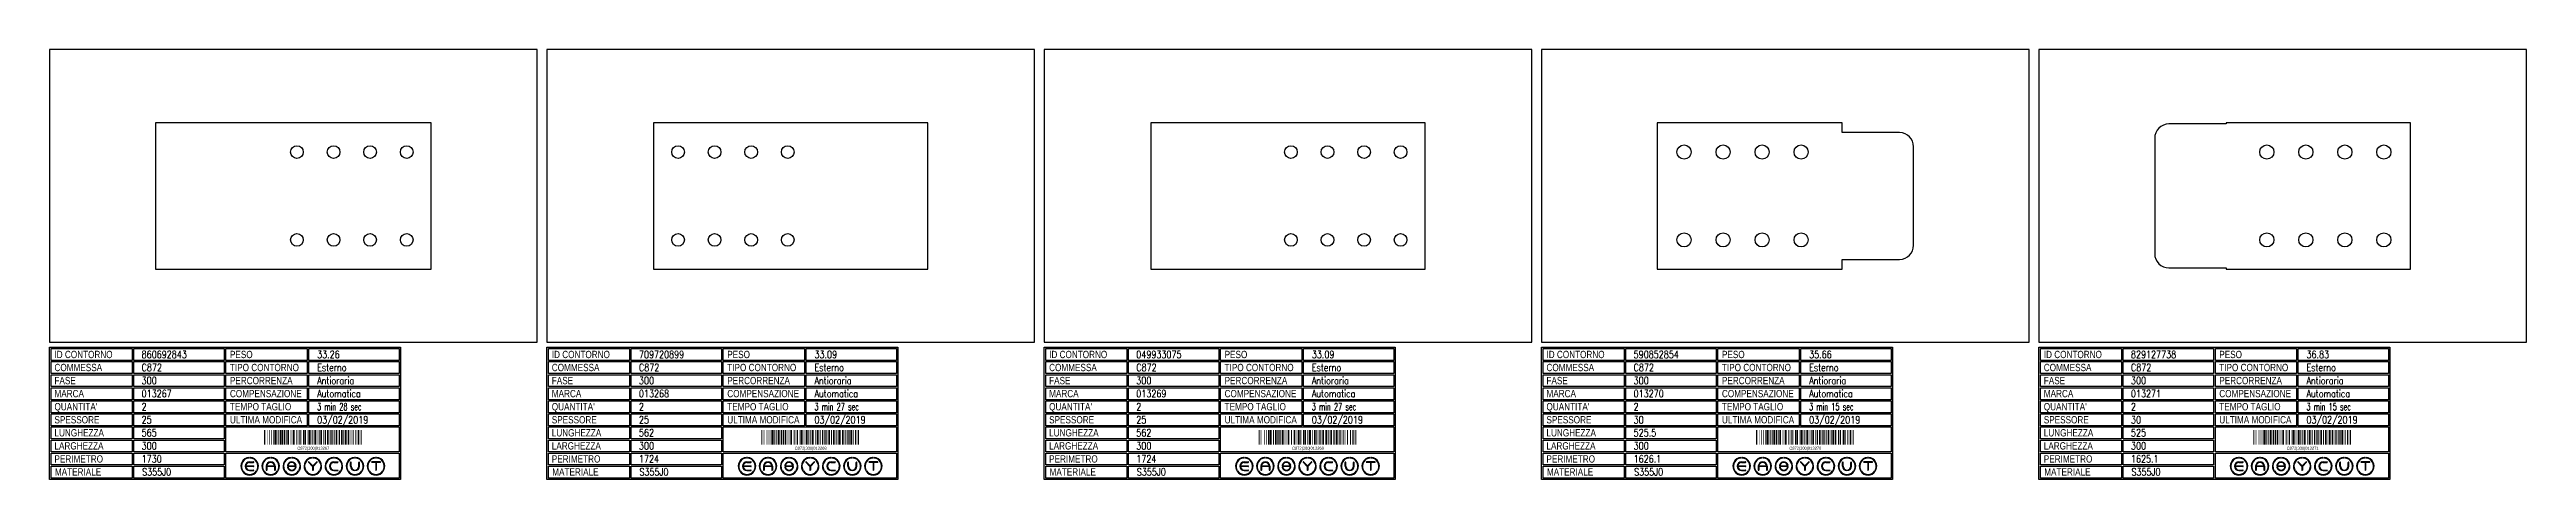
# Model space of a CAD drawing. Header units: millimetres. Extents: x 10000 to 53102, y 10000 to 35064.
# Drawn here: x 10000 to 15080, y 32341 to 33222 of the extents above; entities that cross this region are included whole.
import ezdxf
from ezdxf.enums import TextEntityAlignment as Align

# ---------------------------------------------------------------- set-up
doc = ezdxf.new("R2010")
doc.units = ezdxf.units.MM
doc.styles.add('EasyCutStyle', font='romans.shx', dxfattribs={"width": 0.8})
doc.styles.add('EasyCutStyle1', font='arial.ttf', dxfattribs={"width": 0.8})

# ---------------------------------------------------------------- blocks, each defined once
blk = doc.blocks.new('BlockShape01')
at = {"color": 253}
blk.add_lwpolyline([(0, 0), (720, 0), (720, -271), (0, -271)], close=True, dxfattribs=at)
at = {"color": 2}
for points in [[(3, -2.9), (169.3, -2.9), (169.3, -27.3), (3, -27.3)], [(3, -2.9), (169.3, -2.9), (169.3, -27.3), (3, -27.3)], [(3, -29.6), (169.3, -29.6), (169.3, -54), (3, -54)], [(361.9, -2.9), (528.3, -2.9), (528.3, -27.3), (361.9, -27.3)], [(361.9, -29.6), (528.3, -29.6), (528.3, -54), (361.9, -54)], [(3, -56.4), (169.3, -56.4), (169.3, -80.8), (3, -80.8)], [(3, -83.1), (169.3, -83.1), (169.3, -107.6), (3, -107.6)], [(361.9, -56.4), (528.3, -56.4), (528.3, -80.8), (361.9, -80.8)], [(361.9, -83.1), (528.3, -83.1), (528.3, -107.6), (361.9, -107.6)], [(3, -109.9), (169.3, -109.9), (169.3, -134.3), (3, -134.3)], [(3, -136.7), (169.3, -136.7), (169.3, -161.1), (3, -161.1)], [(361.9, -109.9), (528.3, -109.9), (528.3, -134.3), (361.9, -134.3)], [(361.9, -136.7), (528.3, -136.7), (528.3, -161.1), (361.9, -161.1)], [(3, -163.4), (169.3, -163.4), (169.3, -187.9), (3, -187.9)], [(3, -190.2), (169.3, -190.2), (169.3, -214.6), (3, -214.6)], [(3, -217), (169.3, -217), (169.3, -241.4), (3, -241.4)], [(3, -243.7), (169.3, -243.7), (169.3, -268.1), (3, -268.1)]]:
    blk.add_lwpolyline(points, close=True, dxfattribs=at)
at = {"color": 1}
for points in [[(172.7, -2.9), (358.1, -2.9), (358.1, -27.3), (172.7, -27.3)], [(172.7, -29.6), (358.1, -29.6), (358.1, -54), (172.7, -54)], [(531.6, -2.9), (717, -2.9), (717, -27.3), (531.6, -27.3)], [(531.6, -29.6), (717, -29.6), (717, -54), (531.6, -54)], [(172.7, -56.4), (358.1, -56.4), (358.1, -80.8), (172.7, -80.8)], [(172.7, -83.1), (358.1, -83.1), (358.1, -107.6), (172.7, -107.6)], [(531.6, -56.4), (717, -56.4), (717, -80.8), (531.6, -80.8)], [(531.6, -83.1), (717, -83.1), (717, -107.6), (531.6, -107.6)], [(172.7, -109.9), (358.1, -109.9), (358.1, -134.3), (172.7, -134.3)], [(172.7, -136.7), (358.1, -136.7), (358.1, -161.1), (172.7, -161.1)], [(531.6, -109.9), (717, -109.9), (717, -134.3), (531.6, -134.3)], [(531.6, -136.7), (717, -136.7), (717, -161.1), (531.6, -161.1)], [(172.7, -163.4), (358.1, -163.4), (358.1, -187.9), (172.7, -187.9)], [(172.7, -190.2), (358.1, -190.2), (358.1, -214.6), (172.7, -214.6)], [(361.9, -163.4), (717, -163.4), (717, -214.6), (361.9, -214.6)], [(172.7, -217), (358.1, -217), (358.1, -241.4), (172.7, -241.4)], [(172.7, -243.7), (358.1, -243.7), (358.1, -268.1), (172.7, -268.1)], [(361.9, -217), (717, -217), (717, -268.1), (361.9, -268.1)]]:
    blk.add_lwpolyline(points, close=True, dxfattribs=at)
at = {"color": 161, "style": 'EasyCutStyle1', "width": 0.8}
for s, p in [('COMMESSA', (10.1, -49.1)), ('ID CONTORNO', (10.1, -22.4)), ('TIPO CONTORNO', (370, -49.1)), ('PESO', (370, -22.4)), ('FASE', (10.1, -75.9)), ('MARCA', (10.1, -102.6)), ('COMPENSAZIONE', (370, -102.6)), ('PERCORRENZA', (370, -75.9)), ("QUANTITA'", (10.1, -129.4)), ('SPESSORE', (10.1, -156.2)), ('TEMPO TAGLIO', (370, -129.4)), ('ULTIMA MODIFICA', (370, -156.2)), ('LUNGHEZZA', (10.1, -182.9)), ('LARGHEZZA', (10.1, -209.7)), ('PERIMETRO', (10.1, -236.5)), ('MATERIALE', (11, -263.2))]:
    blk.add_text(s, height=15, dxfattribs=at).set_placement(p)
at = {"style": 'EasyCutStyle'}
for tag, p, width in [('ORDERSHAPE', (188.9, -49.1), 0.8), ('IDSHAPE', (188.9, -22.4), 0.8), ('TYPESHAPE', (548.8, -49.1), 0.8), ('WEIGTHSHAPE', (548.8, -22.4), 0.8), ('PHASESHAPE', (188.9, -75.9), 0.8), ('MKSHAPE', (188.9, -102.6), 0.8), ('JOUSHAPE', (548.8, -75.9), 0.8), ('COMPSHAPE', (548.8, -102.6), 0.8), ('TKSHAPE', (188.9, -156.2), 0.8), ('QTASHAPE', (188.9, -129.4), 0.8), ('TIMECUTSHAPE', (548.8, -129.4), 0.65), ('LASTMODIFYSHAPE', (548.8, -156.2), 0.8), ('LENGTHSHAPE', (188.9, -182.9), 0.8), ('HEIGHTSHAPE', (188.9, -209.7), 0.8), ('PERIMETERSHAPE', (188.9, -236.5), 0.8), ('MATSHAPE', (189.8, -263.2), 0.8)]:
    blk.add_attdef(tag, p, '', height=15, dxfattribs=dict(at, width=width))
blk = doc.blocks.new('Logo')
for color, points in [(140, [(-144.9, -7.2, -1), (-145.9, -7.6, -0.520567), (-131.2, 17.9, -1), (-131.1, 16.9, 0.520567)]), (256, [(-121.7, 0.5), (-137.5, 0.5, -0.394366), (-129.6, 7.9), (-121.7, 7.9, 1), (-121.7, 9), (-129.6, 9, 1), (-129.6, -9), (-121.7, -9, 1), (-121.7, -7.9), (-129.6, -7.9, -0.394366), (-137.5, -0.5), (-121.7, -0.5, 1)]), (140, [(-114.3, -7.2, 1), (-113.3, -7.6, 0.520567), (-128, 17.9, 0.916853), (-128.2, 16.9, 0.043377), (-128.1, 16.9, -0.520567)]), (140, [(-101.7, -7.2, -1), (-102.7, -7.6, -0.520567), (-88, 17.9, -1), (-87.9, 16.9, 0.520567)]), (140, [(-71.1, -7.2, 1), (-70.1, -7.6, 0.520567), (-84.8, 17.9, 1), (-84.9, 16.9, -0.520567)]), (140, [(-58.5, -7.2, -1), (-59.5, -7.6, -0.520567), (-44.8, 17.9, -1), (-44.7, 16.9, 0.520567)]), (256, [(-36.6, -0.5, -0.486114), (-35.5, -1.9, -0.776377), (-50.9, -2, 1), (-51.9, -2.3, 0.776377), (-34.5, -2.1, 0.486114), (-36.6, 0.5), (-49.8, 0.5, -0.486114), (-50.9, 1.9, -0.776377), (-35.5, 2, 1), (-34.5, 2.3, 0.776377), (-51.9, 2.1, 0.486114), (-49.8, -0.5)]), (140, [(-27.9, -7.2, 1), (-26.9, -7.6, 0.520567), (-41.6, 17.9, 1), (-41.7, 16.9, -0.520567)]), (140, [(-15.3, -7.2, -1), (-16.3, -7.6, -0.520567), (-1.6, 17.9, -1), (-1.5, 16.9, 0.520567)]), (256, [(0, 0.8), (-8.1, 8.8, 1), (-8.8, 8.1), (-0.5, -0.2), (-0.5, -7.9, 1), (0.5, -7.9), (0.5, -0.2), (8.8, 8.1, 1), (8.1, 8.8)]), (140, [(15.3, -7.2, 1), (16.3, -7.6, 0.520567), (1.6, 17.9, 1), (1.5, 16.9, -0.520567)]), (140, [(27.9, -7.2, -1), (26.9, -7.6, -0.520567), (41.6, 17.9, -1), (41.7, 16.9, 0.520567)]), (256, [(43.2, -9), (51.1, -9, 1), (51.1, -7.9), (43.2, -7.9, -1), (43.2, 7.9), (51.1, 7.9, 1), (51.1, 9), (43.2, 9, 1)]), (140, [(58.5, -7.2, 1), (59.5, -7.6, 0.520567), (44.8, 17.9, 1), (44.7, 16.9, -0.520567)]), (140, [(71.1, -7.2, -1), (70.1, -7.6, -0.520567), (84.8, 17.9, -1), (84.9, 16.9, 0.520567)]), (256, [(78.5, 0), (78.5, 7.9, 1), (77.4, 7.9), (77.4, 0, 1), (95.4, 0), (95.4, 7.9, 1), (94.3, 7.9), (94.3, 0, -1)]), (140, [(101.7, -7.2, 1), (102.7, -7.6, 0.520567), (88, 17.9, 1), (87.9, 16.9, -0.520567)]), (140, [(114.3, -7.2, -1), (113.3, -7.6, -0.520567), (128, 17.9, -1), (128.1, 16.9, 0.520567)]), (256, [(121.1, 9, 1), (121.1, 7.9), (129.1, 7.9), (129.1, -7.9, 1), (130.1, -7.9), (130.1, 7.9), (138.1, 7.9, 1), (138.1, 9)]), (140, [(144.9, -7.2, 1), (145.9, -7.6, 0.520567), (131.2, 17.9, 1), (131.1, 16.9, -0.520567)]), (140, [(-114.9, -10.3, 1), (-115.7, -9.7, -0.520567), (-143.5, -9.7, 1), (-144.3, -10.3, 0.520567)]), (140, [(-71.7, -10.3, 1), (-72.5, -9.7, -0.520567), (-100.3, -9.7, 1), (-101.1, -10.3, 0.520567)]), (140, [(-28.5, -10.3, 1), (-29.3, -9.7, -0.520567), (-57.1, -9.7, 1), (-57.9, -10.3, 0.520567)]), (140, [(14.7, -10.3, 1), (13.9, -9.7, -0.520567), (-13.9, -9.7, 1), (-14.7, -10.3, 0.520567)]), (140, [(57.9, -10.3, 1), (57.1, -9.7, -0.520567), (29.3, -9.7, 1), (28.5, -10.3, 0.520567)]), (140, [(101.1, -10.3, 1), (100.3, -9.7, -0.520567), (72.5, -9.7, 1), (71.7, -10.3, 0.520567)]), (140, [(144.3, -10.3, 1), (143.5, -9.7, -0.520567), (115.7, -9.7, 1), (114.9, -10.3, 0.520567)])]:
    blk.add_hatch(color=color).paths.add_polyline_path(points)
h = blk.add_hatch(color=256)
h.paths.add_polyline_path([(-78.5, -0.5), (-78.5, -7.9, 1), (-77.4, -7.9), (-77.4, 0, 1), (-95.4, 0), (-95.4, -7.9, 1), (-94.3, -7.9), (-94.3, -0.5)])
h.paths.add_polyline_path([(-94.3, 0.5, -0.933992), (-78.5, 0.5)], flags=16)
for p, q in [((-121.7, 0.5), (-137.5, 0.5)), ((-129.6, 9), (-121.7, 9)), ((-129.6, 7.9), (-121.7, 7.9)), ((-95.4, 0), (-95.4, -7.9)), ((-78.5, 0.5), (-94.3, 0.5)), ((-77.4, 0), (-77.4, -7.9)), ((-36.6, 0.5), (-49.8, 0.5)), ((-0.5, -0.2), (-8.8, 8.1)), ((0, 0.8), (-8.1, 8.8)), ((0, 0.8), (8.1, 8.8)), ((0.5, -0.2), (8.8, 8.1)), ((43.2, 9), (51.1, 9)), ((43.2, 7.9), (51.1, 7.9)), ((77.4, 0), (77.4, 7.9)), ((78.5, 0), (78.5, 7.9)), ((94.3, 0), (94.3, 7.9)), ((95.4, 0), (95.4, 7.9)), ((138.1, 9), (121.1, 9)), ((129.1, 7.9), (121.1, 7.9)), ((129.1, 7.9), (129.1, -7.9)), ((130.1, 7.9), (130.1, -7.9)), ((138.1, 7.9), (130.1, 7.9)), ((-121.7, -0.5), (-137.5, -0.5)), ((-129.6, -7.9), (-121.7, -7.9)), ((-129.6, -9), (-121.7, -9)), ((-94.3, -0.5), (-94.3, -7.9)), ((-78.5, -0.5), (-94.3, -0.5)), ((-78.5, -0.5), (-78.5, -7.9)), ((-36.6, -0.5), (-49.8, -0.5)), ((-0.5, -0.2), (-0.5, -7.9)), ((0.5, -0.2), (0.5, -7.9)), ((43.2, -7.9), (51.1, -7.9)), ((43.2, -9), (51.1, -9))]:
    blk.add_line(p, q)
at = {"color": 140}
for centre, radius, start, end in [((-129.6, 0), 18, 95, 205), ((-129.6, 0), 16.9, 95, 205), ((-131.1, 17.4), 0.54, 275, 95), ((-128.1, 17.4), 0.54, 85, 265), ((-129.6, 0), 16.9, 335, 85), ((-129.6, 0), 18, 335, 85), ((-86.4, 0), 18, 95, 205), ((-86.4, 0), 16.9, 95, 205), ((-87.9, 17.4), 0.54, 275, 95), ((-84.9, 17.4), 0.54, 85, 265), ((-86.4, 0), 16.9, 335, 85), ((-86.4, 0), 18, 335, 85), ((-43.2, 0), 18, 95, 205), ((-43.2, 0), 16.9, 95, 205), ((-44.7, 17.4), 0.54, 275, 95), ((-41.7, 17.4), 0.54, 85, 265), ((-43.2, 0), 16.9, 335, 85), ((-43.2, 0), 18, 335, 85), ((0, 0), 18, 95, 205), ((0, 0), 16.9, 95, 205), ((-1.5, 17.4), 0.54, 275, 95), ((1.5, 17.4), 0.54, 85, 265), ((0, 0), 16.9, 335, 85), ((0, 0), 18, 335, 85), ((43.2, 0), 18, 95, 205), ((43.2, 0), 16.9, 95, 205), ((41.7, 17.4), 0.54, 275, 95), ((44.7, 17.4), 0.54, 85, 265), ((43.2, 0), 16.9, 335, 85), ((43.2, 0), 18, 335, 85), ((86.4, 0), 18, 95, 205), ((86.4, 0), 16.9, 95, 205), ((84.9, 17.4), 0.54, 275, 95), ((87.9, 17.4), 0.54, 85, 265), ((86.4, 0), 16.9, 335, 85), ((86.4, 0), 18, 335, 85), ((129.6, 0), 18, 95, 205), ((129.6, 0), 16.9, 95, 205), ((128.1, 17.4), 0.54, 275, 95), ((131.1, 17.4), 0.54, 85, 265), ((129.6, 0), 16.9, 335, 85), ((129.6, 0), 18, 335, 85), ((-145.4, -7.4), 0.54, 205, 25), ((-143.9, -10), 0.54, 35, 215), ((-129.6, 0), 18, 215, 325), ((-129.6, 0), 16.9, 215, 325), ((-115.3, -10), 0.54, 325, 145), ((-113.8, -7.4), 0.54, 155, 335), ((-102.2, -7.4), 0.54, 205, 25), ((-100.7, -10), 0.54, 35, 215), ((-86.4, 0), 18, 215, 325), ((-86.4, 0), 16.9, 215, 325), ((-72.1, -10), 0.54, 325, 145), ((-70.6, -7.4), 0.54, 155, 335), ((-59, -7.4), 0.54, 205, 25), ((-57.5, -10), 0.54, 35, 215), ((-43.2, 0), 18, 215, 325), ((-43.2, 0), 16.9, 215, 325), ((-28.9, -10), 0.54, 325, 145), ((-27.4, -7.4), 0.54, 155, 335), ((-15.8, -7.4), 0.54, 205, 25), ((-14.3, -10), 0.54, 35, 215), ((0, 0), 18, 215, 325), ((0, 0), 16.9, 215, 325), ((14.3, -10), 0.54, 325, 145), ((15.8, -7.4), 0.54, 155, 335), ((27.4, -7.4), 0.54, 205, 25), ((28.9, -10), 0.54, 35, 215), ((43.2, 0), 18, 215, 325), ((43.2, 0), 16.9, 215, 325), ((57.5, -10), 0.54, 325, 145), ((59, -7.4), 0.54, 155, 335), ((70.6, -7.4), 0.54, 205, 25), ((72.1, -10), 0.54, 35, 215), ((86.4, 0), 18, 215, 325), ((86.4, 0), 16.9, 215, 325), ((100.7, -10), 0.54, 325, 145), ((102.2, -7.4), 0.54, 155, 335), ((113.8, -7.4), 0.54, 205, 25), ((115.3, -10), 0.54, 35, 215), ((129.6, 0), 18, 215, 325), ((129.6, 0), 16.9, 215, 325), ((143.9, -10), 0.54, 325, 145), ((145.4, -7.4), 0.54, 155, 335)]:
    blk.add_arc(centre, radius, start, end, dxfattribs=at)
for centre, radius, start, end in [((-129.6, 0), 9, 90, 270), ((-129.6, 0), 7.92, 90, 176.0904), ((-121.7, 8.5), 0.54, 270, 90), ((-121.7, 0), 0.54, 270, 90), ((-86.4, 0), 9, 0, 180), ((-86.4, 0), 7.92, 3.9096, 176.0904), ((-49.8, 1.6), 2.16, 166.2998, 270), ((-43.2, 0), 9, 15, 166.2998), ((-43.2, 0), 7.92, 15, 166.2998), ((-49.8, 1.6), 1.08, 166.2998, 270), ((-36.6, -1.6), 2.16, 346.2998, 90), ((-35, 2.2), 0.54, 195, 15), ((-8.5, 8.5), 0.54, 45, 225), ((8.5, 8.5), 0.54, 315, 135), ((43.2, 0), 9, 90, 270), ((43.2, 0), 7.92, 90, 270), ((51.1, 8.5), 0.54, 270, 90), ((77.9, 7.9), 0.54, 0, 180), ((86.4, 0), 9, 180, 0), ((86.4, 0), 7.92, 180, 0), ((94.9, 7.9), 0.54, 0, 180), ((121.1, 8.5), 0.54, 90, 270), ((138.1, 8.5), 0.54, 270, 90), ((-129.6, 0), 7.92, 183.9096, 270), ((-121.7, -8.5), 0.54, 270, 90), ((-94.9, -7.9), 0.54, 180, 0), ((-77.9, -7.9), 0.54, 180, 0), ((-51.4, -2.2), 0.54, 15, 195), ((-43.2, 0), 9, 195, 346.2998), ((-43.2, 0), 7.92, 195, 346.2998), ((-36.6, -1.6), 1.08, 346.2998, 90), ((0, -7.9), 0.54, 180, 0), ((51.1, -8.5), 0.54, 270, 90), ((129.6, -7.9), 0.54, 180, 0)]:
    blk.add_arc(centre, radius, start, end)
blk = doc.blocks.new('860692843_128', base_point=(322.5, -370))
at = {"linetype": 'Continuous'}
for points, const_width in [([(323.5, -370), (323.5, -340)], 2), ([(326, -370), (326, -340)], 1), ([(329, -370), (329, -340)], 1), ([(334, -370), (334, -340)], 1), ([(338, -370), (338, -340)], 1), ([(342.5, -370), (342.5, -340)], 2), ([(346, -370), (346, -340)], 3), ([(349, -370), (349, -340)], 1), ([(352.5, -370), (352.5, -340)], 2), ([(357, -370), (357, -340)], 3), ([(360.5, -370), (360.5, -340)], 2), ([(364, -370), (364, -340)], 3), ([(367.5, -370), (367.5, -340)], 2), ([(372, -370), (372, -340)], 3), ([(376, -370), (376, -340)], 1), ([(378, -370), (378, -340)], 1), ([(380, -370), (380, -340)], 1), ([(383.5, -370), (383.5, -340)], 4), ([(389.5, -370), (389.5, -340)], 2), ([(393, -370), (393, -340)], 1), ([(396, -370), (396, -340)], 3), ([(400, -370), (400, -340)], 1), ([(404, -370), (404, -340)], 3), ([(407.5, -370), (407.5, -340)], 2), ([(411, -370), (411, -340)], 1), ([(415, -370), (415, -340)], 3), ([(418.5, -370), (418.5, -340)], 2), ([(422, -370), (422, -340)], 1), ([(424, -370), (424, -340)], 1), ([(427.5, -370), (427.5, -340)], 4), ([(433, -370), (433, -340)], 1), ([(437, -370), (437, -340)], 3), ([(440.5, -370), (440.5, -340)], 2), ([(444, -370), (444, -340)], 1), ([(448, -370), (448, -340)], 3), ([(452.5, -370), (452.5, -340)], 2), ([(455.5, -370), (455.5, -340)], 2), ([(459, -370), (459, -340)], 1), ([(462, -370), (462, -340)], 3), ([(466.5, -370), (466.5, -340)], 2), ([(471, -370), (471, -340)], 3), ([(475, -370), (475, -340)], 1), ([(477.5, -370), (477.5, -340)], 2), ([(482, -370), (482, -340)], 3), ([(485, -370), (485, -340)], 1), ([(489, -370), (489, -340)], 3), ([(492.5, -370), (492.5, -340)], 2), ([(496, -370), (496, -340)], 3), ([(499, -370), (499, -340)], 1), ([(501, -370), (501, -340)], 1), ([(505.5, -370), (505.5, -340)], 2), ([(510.5, -370), (510.5, -340)], 2), ([(516, -370), (516, -340)], 3), ([(519, -370), (519, -340)], 1), ([(521.5, -370), (521.5, -340)], 2)]:
    blk.add_lwpolyline(points, dxfattribs=dict(at, const_width=const_width))
blk.add_text('C872|300|013267', height=6).set_placement((423.5, -380.5), align=Align.CENTER)
blk = doc.blocks.new('709720899_128', base_point=(321, -370))
at = {"linetype": 'Continuous'}
for points, const_width in [([(322, -370), (322, -340)], 2), ([(324.5, -370), (324.5, -340)], 1), ([(327.5, -370), (327.5, -340)], 1), ([(332.5, -370), (332.5, -340)], 1), ([(336.5, -370), (336.5, -340)], 1), ([(341, -370), (341, -340)], 2), ([(344.5, -370), (344.5, -340)], 3), ([(347.5, -370), (347.5, -340)], 1), ([(351, -370), (351, -340)], 2), ([(355.5, -370), (355.5, -340)], 3), ([(359, -370), (359, -340)], 2), ([(362.5, -370), (362.5, -340)], 3), ([(366, -370), (366, -340)], 2), ([(370.5, -370), (370.5, -340)], 3), ([(374.5, -370), (374.5, -340)], 1), ([(376.5, -370), (376.5, -340)], 1), ([(378.5, -370), (378.5, -340)], 1), ([(382, -370), (382, -340)], 4), ([(388, -370), (388, -340)], 2), ([(391.5, -370), (391.5, -340)], 1), ([(394.5, -370), (394.5, -340)], 3), ([(398.5, -370), (398.5, -340)], 1), ([(402.5, -370), (402.5, -340)], 3), ([(406, -370), (406, -340)], 2), ([(409.5, -370), (409.5, -340)], 1), ([(413.5, -370), (413.5, -340)], 3), ([(417, -370), (417, -340)], 2), ([(420.5, -370), (420.5, -340)], 1), ([(422.5, -370), (422.5, -340)], 1), ([(426, -370), (426, -340)], 4), ([(431.5, -370), (431.5, -340)], 1), ([(435.5, -370), (435.5, -340)], 3), ([(439, -370), (439, -340)], 2), ([(442.5, -370), (442.5, -340)], 1), ([(446.5, -370), (446.5, -340)], 3), ([(451, -370), (451, -340)], 2), ([(454, -370), (454, -340)], 2), ([(457.5, -370), (457.5, -340)], 1), ([(460.5, -370), (460.5, -340)], 3), ([(465, -370), (465, -340)], 2), ([(469.5, -370), (469.5, -340)], 3), ([(473.5, -370), (473.5, -340)], 1), ([(476, -370), (476, -340)], 2), ([(480.5, -370), (480.5, -340)], 3), ([(483.5, -370), (483.5, -340)], 1), ([(487.5, -370), (487.5, -340)], 3), ([(490.5, -370), (490.5, -340)], 1), ([(494, -370), (494, -340)], 2), ([(498.5, -370), (498.5, -340)], 3), ([(502.5, -370), (502.5, -340)], 3), ([(506, -370), (506, -340)], 2), ([(509, -370), (509, -340)], 2), ([(514.5, -370), (514.5, -340)], 3), ([(517.5, -370), (517.5, -340)], 1), ([(520, -370), (520, -340)], 2)]:
    blk.add_lwpolyline(points, dxfattribs=dict(at, const_width=const_width))
blk.add_text('C872|300|013268', height=6).set_placement((422, -380.5), align=Align.CENTER)
blk = doc.blocks.new('049933075_128', base_point=(321, -370))
at = {"linetype": 'Continuous'}
for points, const_width in [([(322, -370), (322, -340)], 2), ([(324.5, -370), (324.5, -340)], 1), ([(327.5, -370), (327.5, -340)], 1), ([(332.5, -370), (332.5, -340)], 1), ([(336.5, -370), (336.5, -340)], 1), ([(341, -370), (341, -340)], 2), ([(344.5, -370), (344.5, -340)], 3), ([(347.5, -370), (347.5, -340)], 1), ([(351, -370), (351, -340)], 2), ([(355.5, -370), (355.5, -340)], 3), ([(359, -370), (359, -340)], 2), ([(362.5, -370), (362.5, -340)], 3), ([(366, -370), (366, -340)], 2), ([(370.5, -370), (370.5, -340)], 3), ([(374.5, -370), (374.5, -340)], 1), ([(376.5, -370), (376.5, -340)], 1), ([(378.5, -370), (378.5, -340)], 1), ([(382, -370), (382, -340)], 4), ([(388, -370), (388, -340)], 2), ([(391.5, -370), (391.5, -340)], 1), ([(394.5, -370), (394.5, -340)], 3), ([(398.5, -370), (398.5, -340)], 1), ([(402.5, -370), (402.5, -340)], 3), ([(406, -370), (406, -340)], 2), ([(409.5, -370), (409.5, -340)], 1), ([(413.5, -370), (413.5, -340)], 3), ([(417, -370), (417, -340)], 2), ([(420.5, -370), (420.5, -340)], 1), ([(422.5, -370), (422.5, -340)], 1), ([(426, -370), (426, -340)], 4), ([(431.5, -370), (431.5, -340)], 1), ([(435.5, -370), (435.5, -340)], 3), ([(439, -370), (439, -340)], 2), ([(442.5, -370), (442.5, -340)], 1), ([(446.5, -370), (446.5, -340)], 3), ([(451, -370), (451, -340)], 2), ([(454, -370), (454, -340)], 2), ([(457.5, -370), (457.5, -340)], 1), ([(460.5, -370), (460.5, -340)], 3), ([(465, -370), (465, -340)], 2), ([(469.5, -370), (469.5, -340)], 3), ([(473.5, -370), (473.5, -340)], 1), ([(476, -370), (476, -340)], 2), ([(480.5, -370), (480.5, -340)], 3), ([(483.5, -370), (483.5, -340)], 1), ([(487.5, -370), (487.5, -340)], 3), ([(491.5, -370), (491.5, -340)], 1), ([(494, -370), (494, -340)], 2), ([(497.5, -370), (497.5, -340)], 1), ([(499.5, -370), (499.5, -340)], 1), ([(503, -370), (503, -340)], 2), ([(509, -370), (509, -340)], 2), ([(514.5, -370), (514.5, -340)], 3), ([(517.5, -370), (517.5, -340)], 1), ([(520, -370), (520, -340)], 2)]:
    blk.add_lwpolyline(points, dxfattribs=dict(at, const_width=const_width))
blk.add_text('C872|300|013269', height=6).set_placement((422, -380.5), align=Align.CENTER)
blk = doc.blocks.new('590852854_128', base_point=(302.8, -370))
at = {"linetype": 'Continuous'}
for points, const_width in [([(303.8, -370), (303.8, -340)], 2), ([(306.3, -370), (306.3, -340)], 1), ([(309.3, -370), (309.3, -340)], 1), ([(314.3, -370), (314.3, -340)], 1), ([(318.3, -370), (318.3, -340)], 1), ([(322.8, -370), (322.8, -340)], 2), ([(326.3, -370), (326.3, -340)], 3), ([(329.3, -370), (329.3, -340)], 1), ([(332.8, -370), (332.8, -340)], 2), ([(337.3, -370), (337.3, -340)], 3), ([(340.8, -370), (340.8, -340)], 2), ([(344.3, -370), (344.3, -340)], 3), ([(347.8, -370), (347.8, -340)], 2), ([(352.3, -370), (352.3, -340)], 3), ([(356.3, -370), (356.3, -340)], 1), ([(358.3, -370), (358.3, -340)], 1), ([(360.3, -370), (360.3, -340)], 1), ([(363.8, -370), (363.8, -340)], 4), ([(369.8, -370), (369.8, -340)], 2), ([(373.3, -370), (373.3, -340)], 1), ([(376.3, -370), (376.3, -340)], 3), ([(380.3, -370), (380.3, -340)], 1), ([(384.3, -370), (384.3, -340)], 3), ([(387.8, -370), (387.8, -340)], 2), ([(391.3, -370), (391.3, -340)], 1), ([(395.3, -370), (395.3, -340)], 3), ([(398.8, -370), (398.8, -340)], 2), ([(402.3, -370), (402.3, -340)], 1), ([(404.3, -370), (404.3, -340)], 1), ([(407.8, -370), (407.8, -340)], 4), ([(413.3, -370), (413.3, -340)], 1), ([(417.3, -370), (417.3, -340)], 3), ([(420.8, -370), (420.8, -340)], 2), ([(424.3, -370), (424.3, -340)], 1), ([(428.3, -370), (428.3, -340)], 3), ([(432.8, -370), (432.8, -340)], 2), ([(435.8, -370), (435.8, -340)], 2), ([(439.3, -370), (439.3, -340)], 1), ([(442.3, -370), (442.3, -340)], 3), ([(446.8, -370), (446.8, -340)], 2), ([(451.3, -370), (451.3, -340)], 3), ([(455.3, -370), (455.3, -340)], 1), ([(458.3, -370), (458.3, -340)], 3), ([(461.8, -370), (461.8, -340)], 2), ([(465.3, -370), (465.3, -340)], 3), ([(468.3, -370), (468.3, -340)], 1), ([(472.3, -370), (472.3, -340)], 3), ([(475.8, -370), (475.8, -340)], 2), ([(479.3, -370), (479.3, -340)], 1), ([(482.3, -370), (482.3, -340)], 3), ([(485.8, -370), (485.8, -340)], 2), ([(490.8, -370), (490.8, -340)], 2), ([(496.3, -370), (496.3, -340)], 3), ([(499.3, -370), (499.3, -340)], 1), ([(501.8, -370), (501.8, -340)], 2)]:
    blk.add_lwpolyline(points, dxfattribs=dict(at, const_width=const_width))
blk.add_text('C872|300|013270', height=6).set_placement((403.8, -380.5), align=Align.CENTER)
blk = doc.blocks.new('829127738_128', base_point=(302.5, -370))
at = {"linetype": 'Continuous'}
for points, const_width in [([(303.5, -370), (303.5, -340)], 2), ([(306, -370), (306, -340)], 1), ([(309, -370), (309, -340)], 1), ([(314, -370), (314, -340)], 1), ([(318, -370), (318, -340)], 1), ([(322.5, -370), (322.5, -340)], 2), ([(326, -370), (326, -340)], 3), ([(329, -370), (329, -340)], 1), ([(332.5, -370), (332.5, -340)], 2), ([(337, -370), (337, -340)], 3), ([(340.5, -370), (340.5, -340)], 2), ([(344, -370), (344, -340)], 3), ([(347.5, -370), (347.5, -340)], 2), ([(352, -370), (352, -340)], 3), ([(356, -370), (356, -340)], 1), ([(358, -370), (358, -340)], 1), ([(360, -370), (360, -340)], 1), ([(363.5, -370), (363.5, -340)], 4), ([(369.5, -370), (369.5, -340)], 2), ([(373, -370), (373, -340)], 1), ([(376, -370), (376, -340)], 3), ([(380, -370), (380, -340)], 1), ([(384, -370), (384, -340)], 3), ([(387.5, -370), (387.5, -340)], 2), ([(391, -370), (391, -340)], 1), ([(395, -370), (395, -340)], 3), ([(398.5, -370), (398.5, -340)], 2), ([(402, -370), (402, -340)], 1), ([(404, -370), (404, -340)], 1), ([(407.5, -370), (407.5, -340)], 4), ([(413, -370), (413, -340)], 1), ([(417, -370), (417, -340)], 3), ([(420.5, -370), (420.5, -340)], 2), ([(424, -370), (424, -340)], 1), ([(428, -370), (428, -340)], 3), ([(432.5, -370), (432.5, -340)], 2), ([(435.5, -370), (435.5, -340)], 2), ([(439, -370), (439, -340)], 1), ([(442, -370), (442, -340)], 3), ([(446.5, -370), (446.5, -340)], 2), ([(451, -370), (451, -340)], 3), ([(455, -370), (455, -340)], 1), ([(458, -370), (458, -340)], 3), ([(461.5, -370), (461.5, -340)], 2), ([(465, -370), (465, -340)], 3), ([(468, -370), (468, -340)], 1), ([(472, -370), (472, -340)], 3), ([(476.5, -370), (476.5, -340)], 2), ([(480, -370), (480, -340)], 3), ([(484.5, -370), (484.5, -340)], 4), ([(488, -370), (488, -340)], 1), ([(490.5, -370), (490.5, -340)], 2), ([(496, -370), (496, -340)], 3), ([(499, -370), (499, -340)], 1), ([(501.5, -370), (501.5, -340)], 2)]:
    blk.add_lwpolyline(points, dxfattribs=dict(at, const_width=const_width))
blk.add_text('C872|300|013271', height=6).set_placement((403.5, -380.5), align=Align.CENTER)

msp = doc.modelspace()

# ---------------------------------------------------------------- linework, layer by layer
for p, q in [((11000, 33222), (10000, 33222)), ((10000, 33222), (10000, 32622)), ((11000, 32622), (11000, 33222)), ((12020, 33222), (11020, 33222)), ((11020, 33222), (11020, 32622)), ((12020, 32622), (12020, 33222)), ((13040, 33222), (12040, 33222)), ((12040, 33222), (12040, 32622)), ((13040, 32622), (13040, 33222)), ((14060, 33222), (13060, 33222)), ((13060, 33222), (13060, 32622)), ((14060, 32622), (14060, 33222)), ((15080, 33222), (14080, 33222)), ((14080, 33222), (14080, 32622)), ((15080, 32622), (15080, 33222)), ((10000, 32622), (11000, 32622)), ((11020, 32622), (12020, 32622)), ((12040, 32622), (13040, 32622)), ((13060, 32622), (14060, 32622)), ((14080, 32622), (15080, 32622))]:
    msp.add_line(p, q)
at = {"color": 2}
for points in [[(10217.5, 32772), (10782.5, 32772), (10782.5, 33072), (10217.5, 33072)], [(11239, 32772), (11801, 32772), (11801, 33072), (11239, 33072)], [(12259, 32772), (12821, 32772), (12821, 33072), (12259, 33072)]]:
    msp.add_lwpolyline(points, close=True, dxfattribs=at)
for points in [[(13297.3, 32772), (13676.3, 32772), (13676.3, 32792), (13794.3, 32792, 0.409216), (13822.8, 32821), (13822.8, 33023, 0.409216), (13794.3, 33052), (13676.3, 33052), (13676.3, 33072), (13297.3, 33072)], [(14464, 32772), (14842.5, 32772), (14842.5, 33072), (14464, 33072), (14464, 33069.5), (14346.5, 33069.5, 0.414214), (14317.5, 33040.5), (14317.5, 32803.5, 0.414214), (14346.5, 32774.5), (14464, 32774.5)]]:
    msp.add_lwpolyline(points, format="xyb", close=True, dxfattribs=at)
at = {"color": 4}
for centre, radius in [((10507.5, 33012), 13), ((10582.5, 33012), 13), ((10657.5, 33012), 13), ((10732.5, 33012), 13), ((11289, 33012), 13), ((11364, 33012), 13), ((11439, 33012), 13), ((11514, 33012), 13), ((12546, 33012), 13), ((12621, 33012), 13), ((12696, 33012), 13), ((12771, 33012), 13), ((13352.3, 33012), 14.5), ((13432.3, 33012), 14.5), ((13512.3, 33012), 14.5), ((13592.3, 33012), 14.5), ((14547.5, 33012), 14.5), ((14627.5, 33012), 14.5), ((14707.5, 33012), 14.5), ((14787.5, 33012), 14.5), ((10507.5, 32832), 13), ((10582.5, 32832), 13), ((10657.5, 32832), 13), ((10732.5, 32832), 13), ((11289, 32832), 13), ((11364, 32832), 13), ((11439, 32832), 13), ((11514, 32832), 13), ((12546, 32832), 13), ((12621, 32832), 13), ((12696, 32832), 13), ((12771, 32832), 13), ((13352.3, 32832), 14.5), ((13432.3, 32832), 14.5), ((13512.3, 32832), 14.5), ((13592.3, 32832), 14.5), ((14547.5, 32832), 14.5), ((14627.5, 32832), 14.5), ((14707.5, 32832), 14.5), ((14787.5, 32832), 14.5)]:
    msp.add_circle(centre, radius, dxfattribs=at)

# ---------------------------------------------------------------- block references
for p, values in [((10000, 32612), {'IDSHAPE': '860692843', 'ORDERSHAPE': 'C872', 'PHASESHAPE': '300', 'MKSHAPE': '013267', 'TKSHAPE': '25', 'LENGTHSHAPE': '565', 'HEIGHTSHAPE': '300', 'MATSHAPE': 'S355J0', 'LASTMODIFYSHAPE': '03/02/2019', 'PERIMETERSHAPE': '1730', 'WEIGTHSHAPE': '33.26', 'TYPESHAPE': 'Esterno', 'JOUSHAPE': 'Antioraria', 'COMPSHAPE': 'Automatica', 'TIMECUTSHAPE': '3 min 28 sec', 'QTASHAPE': '2'}), ((11020, 32612), {'IDSHAPE': '709720899', 'ORDERSHAPE': 'C872', 'PHASESHAPE': '300', 'MKSHAPE': '013268', 'TKSHAPE': '25', 'LENGTHSHAPE': '562', 'HEIGHTSHAPE': '300', 'MATSHAPE': 'S355J0', 'LASTMODIFYSHAPE': '03/02/2019', 'PERIMETERSHAPE': '1724', 'WEIGTHSHAPE': '33.09', 'TYPESHAPE': 'Esterno', 'JOUSHAPE': 'Antioraria', 'COMPSHAPE': 'Automatica', 'TIMECUTSHAPE': '3 min 27 sec', 'QTASHAPE': '2'}), ((12040, 32612), {'IDSHAPE': '049933075', 'ORDERSHAPE': 'C872', 'PHASESHAPE': '300', 'MKSHAPE': '013269', 'TKSHAPE': '25', 'LENGTHSHAPE': '562', 'HEIGHTSHAPE': '300', 'MATSHAPE': 'S355J0', 'LASTMODIFYSHAPE': '03/02/2019', 'PERIMETERSHAPE': '1724', 'WEIGTHSHAPE': '33.09', 'TYPESHAPE': 'Esterno', 'JOUSHAPE': 'Antioraria', 'COMPSHAPE': 'Automatica', 'TIMECUTSHAPE': '3 min 27 sec', 'QTASHAPE': '2'}), ((13060, 32612), {'IDSHAPE': '590852854', 'ORDERSHAPE': 'C872', 'PHASESHAPE': '300', 'MKSHAPE': '013270', 'TKSHAPE': '30', 'LENGTHSHAPE': '525.5', 'HEIGHTSHAPE': '300', 'MATSHAPE': 'S355J0', 'LASTMODIFYSHAPE': '03/02/2019', 'PERIMETERSHAPE': '1626.1', 'WEIGTHSHAPE': '35.66', 'TYPESHAPE': 'Esterno', 'JOUSHAPE': 'Antioraria', 'COMPSHAPE': 'Automatica', 'TIMECUTSHAPE': '3 min 15 sec', 'QTASHAPE': '2'}), ((14080, 32612), {'IDSHAPE': '829127738', 'ORDERSHAPE': 'C872', 'PHASESHAPE': '300', 'MKSHAPE': '013271', 'TKSHAPE': '30', 'LENGTHSHAPE': '525', 'HEIGHTSHAPE': '300', 'MATSHAPE': 'S355J0', 'LASTMODIFYSHAPE': '03/02/2019', 'PERIMETERSHAPE': '1625.1', 'WEIGTHSHAPE': '36.83', 'TYPESHAPE': 'Esterno', 'JOUSHAPE': 'Antioraria', 'COMPSHAPE': 'Automatica', 'TIMECUTSHAPE': '3 min 15 sec', 'QTASHAPE': '2'})]:
    msp.add_blockref('BlockShape01', p).add_auto_attribs(values)
for name, p in [('860692843_128', (10440, 32412.5)), ('709720899_128', (11460, 32412.5)), ('049933075_128', (12480, 32412.5)), ('590852854_128', (13500, 32412.5)), ('829127738_128', (14520, 32412.5)), ('Logo', (10540, 32368)), ('Logo', (11560, 32368)), ('Logo', (12580, 32368)), ('Logo', (13600, 32368)), ('Logo', (14620, 32368))]:
    msp.add_blockref(name, p)

doc.saveas('drawing.dxf')
